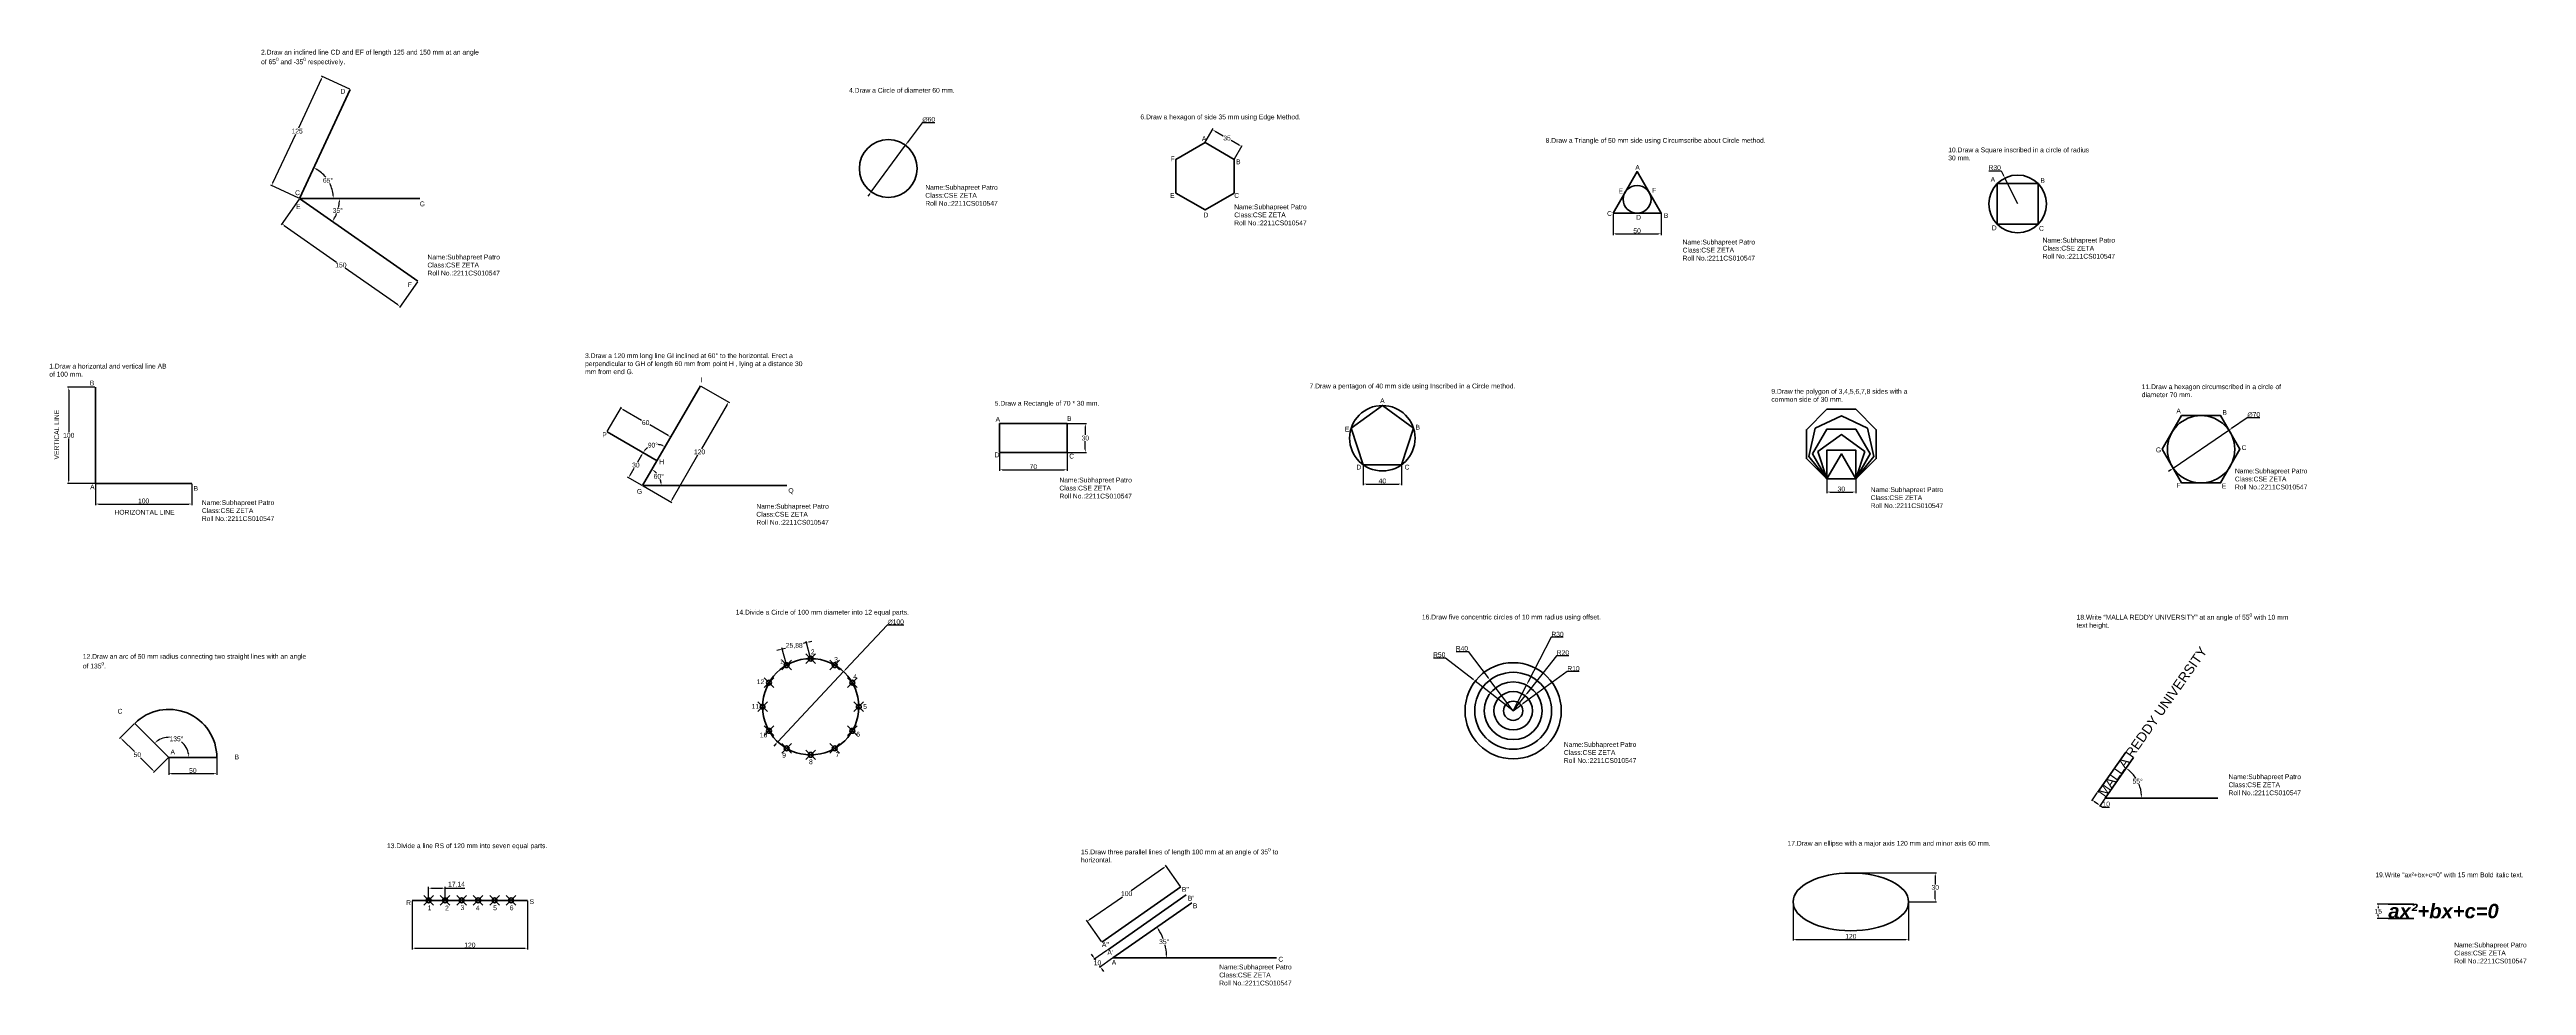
# Model space of a CAD drawing. Header units: millimetres. Extents: x 2042 to 4616, y 982 to 1956.
import ezdxf

# ---------------------------------------------------------------- set-up
doc = ezdxf.new("R2010")
doc.units = ezdxf.units.MM
doc.header["$PDMODE"] = 35
doc.header["$PDSIZE"] = 5
doc.styles.get("Standard").update_dxf_attribs({"font": 'arial.ttf'})
doc.dimstyles.new('ISO-25', dxfattribs={"dimtxt": 5, "dimasz": 3, "dimexe": 1.25, "dimexo": 0.625, "dimtad": 1, "dimtih": 1, "dimtoh": 1, "dimtxsty": 'Standard', "dimcen": 2.5, "dimadec": 0, "dimazin": 0, "dimtfac": 1, "dimtmove": 0, "dimatfit": 3, "dimfxl": 1, "dimarcsym": 0})

# ---------------------------------------------------------------- blocks, each defined once
blk = doc.blocks.new('*D0')
at = {"color": 0, "lineweight": -2, "transparency": 16777216}
for p, q in [((2089.1, 1604.5), (2060.7, 1604.5)), ((2062, 1601.5), (2062, 1557.7)), ((2062, 1507.5), (2062, 1551.3)), ((2089.1, 1504.5), (2060.7, 1504.5))]:
    blk.add_line(p, q, dxfattribs=at)
at = {"color": 0, "transparency": 16777216}
for points in [[(2061.5, 1601.5), (2062.5, 1601.5), (2062, 1604.5)], [(2061.5, 1507.5), (2062.5, 1507.5), (2062, 1504.5)]]:
    blk.add_solid(points, dxfattribs=at)
at = {"layer": 'Defpoints', "color": 0, "transparency": 16777216}
for p in [(2089.8, 1604.5), (2062, 1504.5), (2089.8, 1504.5)]:
    blk.add_point(p, dxfattribs=at)
at = {"color": 0, "lineweight": 40, "transparency": 16777216, "insert": (2062, 1554.5), "char_height": 5, "attachment_point": 5}
blk.add_mtext('100', dxfattribs=at)
blk = doc.blocks.new('*D1')
at = {"color": 0, "lineweight": -2, "transparency": 16777216}
for p, q in [((2089.8, 1503.9), (2089.8, 1481.8)), ((2189.8, 1503.9), (2189.8, 1481.8)), ((2092.8, 1483), (2186.8, 1483))]:
    blk.add_line(p, q, dxfattribs=at)
at = {"color": 0, "transparency": 16777216}
for points in [[(2092.8, 1483.5), (2092.8, 1482.5), (2089.8, 1483)], [(2186.8, 1483.5), (2186.8, 1482.5), (2189.8, 1483)]]:
    blk.add_solid(points, dxfattribs=at)
at = {"layer": 'Defpoints', "color": 0, "transparency": 16777216}
for p in [(2089.8, 1504.5), (2189.8, 1504.5), (2189.8, 1483)]:
    blk.add_point(p, dxfattribs=at)
at = {"color": 0, "lineweight": 40, "transparency": 16777216, "insert": (2139.8, 1486.2), "char_height": 5, "attachment_point": 5}
blk.add_mtext('100', dxfattribs=at)
blk = doc.blocks.new('*D2')
at = {"color": 0, "lineweight": -2, "transparency": 16777216}
for p, q in [((2324.4, 1924.7), (2300.8, 1874)), ((2354, 1914.3), (2324.6, 1928)), ((2274.2, 1816.9), (2297.8, 1867.6)), ((2301.1, 1801), (2271.8, 1814.7))]:
    blk.add_line(p, q, dxfattribs=at)
at = {"color": 0, "transparency": 16777216}
for points in [[(2324, 1925), (2324.9, 1924.5), (2325.7, 1927.5)], [(2273.7, 1817.1), (2274.6, 1816.7), (2272.9, 1814.2)]]:
    blk.add_solid(points, dxfattribs=at)
at = {"layer": 'Defpoints', "color": 0, "transparency": 16777216}
for p in [(2325.7, 1927.5), (2354.5, 1914), (2301.7, 1800.7)]:
    blk.add_point(p, dxfattribs=at)
at = {"color": 0, "lineweight": 40, "transparency": 16777216, "insert": (2299.3, 1870.8), "char_height": 5, "attachment_point": 5}
blk.add_mtext('125', dxfattribs=at)
blk = doc.blocks.new('*D3')
at = {"color": 0, "lineweight": -2, "transparency": 16777216}
for p, q in [((2301.3, 1800.2), (2282.6, 1773.5)), ((2285.8, 1772.8), (2340.3, 1734.7)), ((2403.8, 1690.2), (2349.3, 1728.4)), ((2424.2, 1714.2), (2405.5, 1687.5))]:
    blk.add_line(p, q, dxfattribs=at)
at = {"color": 0, "transparency": 16777216}
for points in [[(2286.1, 1773.2), (2285.5, 1772.4), (2283.4, 1774.6)], [(2404.1, 1690.6), (2403.5, 1689.8), (2406.2, 1688.5)]]:
    blk.add_solid(points, dxfattribs=at)
at = {"layer": 'Defpoints', "color": 0, "transparency": 16777216}
for p in [(2301.7, 1800.7), (2424.6, 1714.7), (2406.2, 1688.5)]:
    blk.add_point(p, dxfattribs=at)
at = {"color": 0, "lineweight": 40, "transparency": 16777216, "insert": (2344.8, 1731.5), "char_height": 5, "attachment_point": 5}
blk.add_mtext('150', dxfattribs=at)
blk = doc.blocks.new('*D4')
at = {"color": 0, "lineweight": -2, "transparency": 16777216}
for start, end in [(38.8802, 60.1092), (4.8908, 26.5453)]:
    blk.add_arc((2301.7, 1800.7), 35.2, start, end, dxfattribs=at)
at = {"color": 0, "transparency": 16777216}
for points in [[(2319, 1830.8), (2319.5, 1831.7), (2316.6, 1832.6)], [(2337.2, 1803.8), (2336.2, 1803.7), (2336.9, 1800.7)]]:
    blk.add_solid(points, dxfattribs=at)
at = {"layer": 'Defpoints', "color": 0, "transparency": 16777216}
for p in [(2354.5, 1914), (2334.4, 1813.7), (2301.7, 1800.7), (2301.7, 1800.7), (2426.7, 1800.7)]:
    blk.add_point(p, dxfattribs=at)
at = {"color": 0, "lineweight": 40, "transparency": 16777216, "insert": (2331.4, 1819.6), "char_height": 5, "attachment_point": 5}
blk.add_mtext('65°', dxfattribs=at)
blk = doc.blocks.new('*D5')
at = {"color": 0, "lineweight": -2, "transparency": 16777216}
for start, end in [(329.124, 337.8536), (347.0302, 355.876)]:
    blk.add_arc((2301.7, 1800.7), 41.7, start, end, dxfattribs=at)
at = {"color": 0, "transparency": 16777216}
for points in [[(2337.9, 1779.1), (2337.1, 1779.6), (2335.9, 1776.8)], [(2342.8, 1797.8), (2343.8, 1797.7), (2343.4, 1800.7)]]:
    blk.add_solid(points, dxfattribs=at)
at = {"layer": 'Defpoints', "color": 0, "transparency": 16777216}
for p in [(2301.7, 1800.7), (2301.7, 1800.7), (2340, 1784.2), (2426.7, 1800.7), (2424.6, 1714.7)]:
    blk.add_point(p, dxfattribs=at)
at = {"color": 0, "lineweight": 40, "transparency": 16777216, "insert": (2341.5, 1788.2), "char_height": 5, "attachment_point": 5}
blk.add_mtext('35°', dxfattribs=at)
blk = doc.blocks.new('*D6')
at = {"color": 0, "lineweight": -2, "transparency": 16777216}
for p, q in [((2645.3, 1513.1), (2649.4, 1520.3)), ((2657.3, 1533.9), (2653.1, 1526.7)), ((2672.8, 1528.4), (2657.7, 1537.1)), ((2657.8, 1502.4), (2642.7, 1511.1))]:
    blk.add_line(p, q, dxfattribs=at)
at = {"color": 0, "transparency": 16777216}
for points in [[(2656.8, 1534.1), (2657.7, 1533.6), (2658.8, 1536.5)], [(2644.8, 1513.4), (2645.7, 1512.9), (2643.8, 1510.5)]]:
    blk.add_solid(points, dxfattribs=at)
at = {"layer": 'Defpoints', "color": 0, "transparency": 16777216}
for p in [(2658.8, 1536.5), (2673.3, 1528.1), (2658.3, 1502.1)]:
    blk.add_point(p, dxfattribs=at)
at = {"color": 0, "lineweight": 40, "transparency": 16777216, "insert": (2651.3, 1523.5), "char_height": 5, "attachment_point": 5}
blk.add_mtext('30', dxfattribs=at)
blk = doc.blocks.new('*D7')
at = {"color": 0, "lineweight": -2, "transparency": 16777216}
for start, end in [(41.6139, 51.1147), (8.8853, 19.6268)]:
    blk.add_arc((2658.3, 1502.1), 19.4, start, end, dxfattribs=at)
at = {"color": 0, "transparency": 16777216}
for points in [[(2670.2, 1516.8), (2670.7, 1517.6), (2668, 1518.9)], [(2677.9, 1505.1), (2676.9, 1505.1), (2677.7, 1502.1)]]:
    blk.add_solid(points, dxfattribs=at)
at = {"layer": 'Defpoints', "color": 0, "transparency": 16777216}
for p in [(2718.3, 1606), (2658.3, 1502.1), (2658.3, 1502.1), (2676.5, 1508.7), (2808.3, 1502.1)]:
    blk.add_point(p, dxfattribs=at)
at = {"color": 0, "lineweight": 40, "transparency": 16777216, "insert": (2675.1, 1511.8), "char_height": 5, "attachment_point": 5}
blk.add_mtext('60°', dxfattribs=at)
blk = doc.blocks.new('*D8')
at = {"color": 0, "lineweight": -2, "transparency": 16777216}
for start, end in [(70.3203, 85.8292), (126.1831, 139.6797)]:
    blk.add_arc((2673.3, 1528.1), 16.7, start, end, dxfattribs=at)
at = {"color": 0, "transparency": 16777216}
for points in [[(2661, 1538.6), (2660.2, 1539.2), (2658.9, 1536.4)], [(2679.1, 1544.3), (2678.7, 1543.3), (2681.6, 1542.5)]]:
    blk.add_solid(points, dxfattribs=at)
at = {"layer": 'Defpoints', "color": 0, "transparency": 16777216}
for p in [(2718.3, 1606), (2621.3, 1558.1), (2673.3, 1544.8), (2673.3, 1528.1), (2658.3, 1502.1)]:
    blk.add_point(p, dxfattribs=at)
at = {"color": 0, "lineweight": 40, "transparency": 16777216, "insert": (2669, 1544.2), "char_height": 5, "attachment_point": 5}
blk.add_mtext('90°', dxfattribs=at)
blk = doc.blocks.new('*D10')
at = {"color": 0, "lineweight": -2, "transparency": 16777216}
for p, q in [((2621.6, 1558.6), (2636.2, 1583.8)), ((2638.1, 1581.2), (2657.3, 1570.1)), ((2684.9, 1554.2), (2665.7, 1565.2)), ((2673.6, 1528.6), (2688.1, 1553.8))]:
    blk.add_line(p, q, dxfattribs=at)
at = {"color": 0, "transparency": 16777216}
for points in [[(2638.4, 1581.6), (2637.9, 1580.7), (2635.5, 1582.7)], [(2685.1, 1554.6), (2684.6, 1553.7), (2687.5, 1552.7)]]:
    blk.add_solid(points, dxfattribs=at)
at = {"layer": 'Defpoints', "color": 0, "transparency": 16777216}
for p in [(2621.3, 1558.1), (2687.5, 1552.7), (2673.3, 1528.1)]:
    blk.add_point(p, dxfattribs=at)
at = {"color": 0, "lineweight": 40, "transparency": 16777216, "insert": (2661.5, 1567.7), "char_height": 5, "attachment_point": 5}
blk.add_mtext('60', dxfattribs=at)
blk = doc.blocks.new('*D11')
at = {"color": 0, "lineweight": -2, "transparency": 16777216}
for p, q in [((3099.9, 1566.6), (3119.5, 1566.6)), ((3118.3, 1563.6), (3118.3, 1554.8)), ((3118.3, 1539.6), (3118.3, 1548.4)), ((3099.9, 1536.6), (3119.5, 1536.6))]:
    blk.add_line(p, q, dxfattribs=at)
at = {"color": 0, "transparency": 16777216}
for points in [[(3117.8, 1563.6), (3118.8, 1563.6), (3118.3, 1566.6)], [(3117.8, 1539.6), (3118.8, 1539.6), (3118.3, 1536.6)]]:
    blk.add_solid(points, dxfattribs=at)
at = {"layer": 'Defpoints', "color": 0, "transparency": 16777216}
for p in [(3099.3, 1566.6), (3099.3, 1536.6), (3118.3, 1536.6)]:
    blk.add_point(p, dxfattribs=at)
at = {"color": 0, "lineweight": 40, "transparency": 16777216, "insert": (3118.3, 1551.6), "char_height": 5, "attachment_point": 5}
blk.add_mtext('30', dxfattribs=at)
blk = doc.blocks.new('*D12')
at = {"color": 0, "lineweight": -2, "transparency": 16777216}
for p, q in [((2948.7, 1879.6), (2933.1, 1858.5)), ((2961.9, 1879.6), (2948.7, 1879.6)), ((2895.8, 1807.8), (2931.4, 1856.1)), ((2894, 1805.4), (2892.2, 1803))]:
    blk.add_line(p, q, dxfattribs=at)
at = {"color": 0, "transparency": 16777216}
for points in [[(2932.7, 1858.8), (2933.5, 1858.2), (2931.4, 1856.1)], [(2893.6, 1805.7), (2894.4, 1805.1), (2895.8, 1807.8)]]:
    blk.add_solid(points, dxfattribs=at)
at = {"layer": 'Defpoints', "color": 0, "transparency": 16777216}
for p in [(2931.4, 1856.1), (2895.8, 1807.8)]:
    blk.add_point(p, dxfattribs=at)
at = {"color": 0, "lineweight": 40, "transparency": 16777216, "insert": (2955.6, 1882.9), "char_height": 5, "attachment_point": 5}
blk.add_mtext('∅60', dxfattribs=at)
blk = doc.blocks.new('*D13')
at = {"color": 0, "lineweight": -2, "transparency": 16777216}
for p, q in [((3029.3, 1536), (3029.3, 1517.4)), ((3032.3, 1518.6), (3096.3, 1518.6)), ((3099.3, 1536), (3099.3, 1517.4))]:
    blk.add_line(p, q, dxfattribs=at)
at = {"color": 0, "transparency": 16777216}
for points in [[(3032.3, 1519.1), (3032.3, 1518.1), (3029.3, 1518.6)], [(3096.3, 1519.1), (3096.3, 1518.1), (3099.3, 1518.6)]]:
    blk.add_solid(points, dxfattribs=at)
at = {"layer": 'Defpoints', "color": 0, "transparency": 16777216}
for p in [(3029.3, 1536.6), (3099.3, 1536.6), (3099.3, 1518.6)]:
    blk.add_point(p, dxfattribs=at)
at = {"color": 0, "lineweight": 40, "transparency": 16777216, "insert": (3064.3, 1521.8), "char_height": 5, "attachment_point": 5}
blk.add_mtext('70', dxfattribs=at)
blk = doc.blocks.new('*D14')
at = {"color": 0, "lineweight": -2, "transparency": 16777216}
for p, q in [((3243, 1859.4), (3251.1, 1873.4)), ((3253.1, 1870.8), (3261.4, 1866)), ((3278.2, 1856.3), (3269.9, 1861.1)), ((3273.4, 1841.9), (3281.4, 1855.9))]:
    blk.add_line(p, q, dxfattribs=at)
at = {"color": 0, "transparency": 16777216}
for points in [[(3253.3, 1871.2), (3252.8, 1870.4), (3250.5, 1872.3)], [(3278.4, 1856.7), (3277.9, 1855.9), (3280.8, 1854.8)]]:
    blk.add_solid(points, dxfattribs=at)
at = {"layer": 'Defpoints', "color": 0, "transparency": 16777216}
for p in [(3242.7, 1858.9), (3280.8, 1854.8), (3273, 1841.4)]:
    blk.add_point(p, dxfattribs=at)
at = {"color": 0, "lineweight": 40, "transparency": 16777216, "insert": (3265.6, 1863.6), "char_height": 5, "attachment_point": 5}
blk.add_mtext('35', dxfattribs=at)
blk = doc.blocks.new('*D15')
at = {"color": 0, "lineweight": -2, "transparency": 16777216}
for p, q in [((3407, 1523.3), (3407, 1502.6)), ((3447, 1523.3), (3447, 1502.6)), ((3410, 1503.8), (3444, 1503.8))]:
    blk.add_line(p, q, dxfattribs=at)
at = {"color": 0, "transparency": 16777216}
for points in [[(3410, 1504.3), (3410, 1503.3), (3407, 1503.8)], [(3444, 1504.3), (3444, 1503.3), (3447, 1503.8)]]:
    blk.add_solid(points, dxfattribs=at)
at = {"layer": 'Defpoints', "color": 0, "transparency": 16777216}
for p in [(3407, 1523.9), (3447, 1523.9), (3447, 1503.8)]:
    blk.add_point(p, dxfattribs=at)
at = {"color": 0, "lineweight": 40, "transparency": 16777216, "insert": (3427, 1507), "char_height": 5, "attachment_point": 5}
blk.add_mtext('40', dxfattribs=at)
blk = doc.blocks.new('*D16')
at = {"color": 0, "lineweight": -2, "transparency": 16777216}
for p, q in [((3666.7, 1784.9), (3666.7, 1762.7)), ((3716.7, 1784.9), (3716.7, 1762.7)), ((3669.7, 1764), (3713.7, 1764))]:
    blk.add_line(p, q, dxfattribs=at)
at = {"color": 0, "transparency": 16777216}
for points in [[(3669.7, 1764.5), (3669.7, 1763.5), (3666.7, 1764)], [(3713.7, 1764.5), (3713.7, 1763.5), (3716.7, 1764)]]:
    blk.add_solid(points, dxfattribs=at)
at = {"layer": 'Defpoints', "color": 0, "transparency": 16777216}
for p in [(3666.7, 1785.5), (3716.7, 1785.5), (3716.7, 1764)]:
    blk.add_point(p, dxfattribs=at)
at = {"color": 0, "lineweight": 40, "transparency": 16777216, "insert": (3691.7, 1767.1), "char_height": 5, "attachment_point": 5}
blk.add_mtext('50', dxfattribs=at)
blk = doc.blocks.new('*D17')
at = {"color": 0, "lineweight": -2, "transparency": 16777216}
for p, q in [((3888.9, 1508.4), (3888.9, 1494.2)), ((3891.9, 1495.5), (3915.9, 1495.5)), ((3918.9, 1508.4), (3918.9, 1494.2))]:
    blk.add_line(p, q, dxfattribs=at)
at = {"color": 0, "transparency": 16777216}
for points in [[(3891.9, 1496), (3891.9, 1495), (3888.9, 1495.5)], [(3915.9, 1496), (3915.9, 1495), (3918.9, 1495.5)]]:
    blk.add_solid(points, dxfattribs=at)
at = {"layer": 'Defpoints', "color": 0, "transparency": 16777216}
for p in [(3888.9, 1509.1), (3918.9, 1509.1), (3918.9, 1495.5)]:
    blk.add_point(p, dxfattribs=at)
at = {"color": 0, "lineweight": 40, "transparency": 16777216, "insert": (3903.9, 1498.6), "char_height": 5, "attachment_point": 5}
blk.add_mtext('30', dxfattribs=at)
blk = doc.blocks.new('*D18')
at = {"color": 0, "lineweight": -2, "transparency": 16777216}
for p, q in [((4057.3, 1829.6), (4069.9, 1829.6)), ((4069.9, 1829.6), (4072.4, 1824.6)), ((4087.2, 1795.1), (4073.8, 1821.9))]:
    blk.add_line(p, q, dxfattribs=at)
at = {"color": 0, "transparency": 16777216}
blk.add_solid([(4072.9, 1824.8), (4072, 1824.4), (4073.8, 1821.9)], dxfattribs=at)
at = {"layer": 'Defpoints', "color": 0, "transparency": 16777216}
for p in [(4073.8, 1821.9), (4087.2, 1795.1)]:
    blk.add_point(p, dxfattribs=at)
at = {"color": 0, "lineweight": 40, "transparency": 16777216, "insert": (4063.3, 1832.8), "char_height": 5, "attachment_point": 5}
blk.add_mtext('R30', dxfattribs=at)
blk = doc.blocks.new('*D20')
at = {"color": 0, "lineweight": -2, "transparency": 16777216}
for p, q in [((2130.1, 1254.4), (2114.8, 1239.1)), ((2117.8, 1237.9), (2130.2, 1225.5)), ((2148.9, 1206.7), (2136.5, 1219.1)), ((2165.4, 1219.1), (2150.1, 1203.7))]:
    blk.add_line(p, q, dxfattribs=at)
at = {"color": 0, "transparency": 16777216}
for points in [[(2118.1, 1238.2), (2117.4, 1237.5), (2115.7, 1240)], [(2149.2, 1207.1), (2148.5, 1206.4), (2151, 1204.6)]]:
    blk.add_solid(points, dxfattribs=at)
at = {"layer": 'Defpoints', "color": 0, "transparency": 16777216}
for p in [(2130.5, 1254.9), (2165.9, 1219.5), (2151, 1204.6)]:
    blk.add_point(p, dxfattribs=at)
at = {"color": 0, "lineweight": 40, "transparency": 16777216, "insert": (2133.3, 1222.3), "char_height": 5, "attachment_point": 5}
blk.add_mtext('50', dxfattribs=at)
blk = doc.blocks.new('*D21')
at = {"color": 0, "lineweight": -2, "transparency": 16777216}
for start, end in [(87.9385, 126.7575), (8.2425, 50.4926)]:
    blk.add_arc((2165.9, 1219.5), 20.9, start, end, dxfattribs=at)
at = {"color": 0, "transparency": 16777216}
for points in [[(2153.7, 1235.8), (2153.1, 1236.6), (2151.1, 1234.3)], [(2187, 1222.5), (2186, 1222.5), (2186.8, 1219.5)]]:
    blk.add_solid(points, dxfattribs=at)
at = {"layer": 'Defpoints', "color": 0, "transparency": 16777216}
for p in [(2130.5, 1254.9), (2165.9, 1219.5), (2165.9, 1219.5), (2180.6, 1234.3), (2215.9, 1219.5)]:
    blk.add_point(p, dxfattribs=at)
at = {"color": 0, "lineweight": 40, "transparency": 16777216, "insert": (2173.9, 1238.8), "char_height": 5, "attachment_point": 5}
blk.add_mtext('135°', dxfattribs=at)
blk = doc.blocks.new('*D22')
at = {"color": 0, "lineweight": -2, "transparency": 16777216}
for p, q in [((2165.9, 1218.9), (2165.9, 1201.3)), ((2215.9, 1218.9), (2215.9, 1201.3)), ((2168.9, 1202.6), (2212.9, 1202.6))]:
    blk.add_line(p, q, dxfattribs=at)
at = {"color": 0, "transparency": 16777216}
for points in [[(2168.9, 1203.1), (2168.9, 1202.1), (2165.9, 1202.6)], [(2212.9, 1203.1), (2212.9, 1202.1), (2215.9, 1202.6)]]:
    blk.add_solid(points, dxfattribs=at)
at = {"layer": 'Defpoints', "color": 0, "transparency": 16777216}
for p in [(2165.9, 1219.5), (2215.9, 1219.5), (2215.9, 1202.6)]:
    blk.add_point(p, dxfattribs=at)
at = {"color": 0, "lineweight": 40, "transparency": 16777216, "insert": (2190.9, 1205.8), "char_height": 5, "attachment_point": 5}
blk.add_mtext('50', dxfattribs=at)
blk = doc.blocks.new('*D25')
at = {"color": 0, "lineweight": -2, "transparency": 16777216}
for p, q in [((2435.9, 1071.5), (2435.9, 1084.8)), ((2438.9, 1083.5), (2450.1, 1083.5)), ((2453.1, 1071.5), (2453.1, 1084.8)), ((2453.1, 1083.5), (2473.7, 1083.5))]:
    blk.add_line(p, q, dxfattribs=at)
at = {"color": 0, "transparency": 16777216}
for points in [[(2438.9, 1084), (2438.9, 1083), (2435.9, 1083.5)], [(2450.1, 1084), (2450.1, 1083), (2453.1, 1083.5)]]:
    blk.add_solid(points, dxfattribs=at)
at = {"layer": 'Defpoints', "color": 0, "transparency": 16777216}
for p in [(2453.1, 1083.5), (2435.9, 1070.9), (2453.1, 1070.9)]:
    blk.add_point(p, dxfattribs=at)
at = {"color": 0, "lineweight": 40, "transparency": 16777216, "insert": (2464.9, 1087.2), "char_height": 5, "attachment_point": 5}
blk.add_mtext('17,14', dxfattribs=at)
blk = doc.blocks.new('*D30')
at = {"color": 0, "lineweight": -2, "transparency": 16777216}
for p, q in [((2418.8, 1070.2), (2418.8, 1019.8)), ((2538.8, 1070.2), (2538.8, 1019.8)), ((2421.8, 1021.1), (2535.8, 1021.1))]:
    blk.add_line(p, q, dxfattribs=at)
at = {"color": 0, "transparency": 16777216}
for points in [[(2421.8, 1021.6), (2421.8, 1020.6), (2418.8, 1021.1)], [(2535.8, 1021.6), (2535.8, 1020.6), (2538.8, 1021.1)]]:
    blk.add_solid(points, dxfattribs=at)
at = {"layer": 'Defpoints', "color": 0, "transparency": 16777216}
for p in [(2418.8, 1070.9), (2538.8, 1070.9), (2538.8, 1021.1)]:
    blk.add_point(p, dxfattribs=at)
at = {"color": 0, "lineweight": 40, "transparency": 16777216, "insert": (2478.8, 1024.3), "char_height": 5, "attachment_point": 5}
blk.add_mtext('120', dxfattribs=at)
blk = doc.blocks.new('*D31')
at = {"color": 0, "lineweight": -2, "transparency": 16777216}
for p, q in [((2912.5, 1357), (2869.2, 1310.8)), ((2929.6, 1357), (2912.5, 1357)), ((2798.7, 1235.7), (2867.1, 1308.7)), ((2796.7, 1233.5), (2794.6, 1231.3))]:
    blk.add_line(p, q, dxfattribs=at)
at = {"color": 0, "transparency": 16777216}
for points in [[(2868.8, 1311.2), (2869.5, 1310.5), (2867.1, 1308.7)], [(2796.3, 1233.8), (2797, 1233.2), (2798.7, 1235.7)]]:
    blk.add_solid(points, dxfattribs=at)
at = {"layer": 'Defpoints', "color": 0, "transparency": 16777216}
for p in [(2867.1, 1308.7), (2798.7, 1235.7)]:
    blk.add_point(p, dxfattribs=at)
at = {"color": 0, "lineweight": 40, "transparency": 16777216, "insert": (2921.3, 1360.3), "char_height": 5, "attachment_point": 5}
blk.add_mtext('∅100', dxfattribs=at)
blk = doc.blocks.new('*D39')
at = {"color": 0, "lineweight": -2, "transparency": 16777216}
for p, q in [((2828.4, 1339), (2825, 1338.1)), ((2832.8, 1322.8), (2828.1, 1340.2)), ((2831.3, 1339.8), (2834.2, 1340.5)), ((2800.5, 1331.5), (2797.6, 1330.7)), ((2807.8, 1316.1), (2803.1, 1333.5)), ((2803.4, 1332.3), (2806.8, 1333.2))]:
    blk.add_line(p, q, dxfattribs=at)
at = {"color": 0, "transparency": 16777216}
for points in [[(2831.2, 1340.2), (2831.5, 1339.3), (2828.4, 1339)], [(2800.4, 1332), (2800.7, 1331), (2803.4, 1332.3)]]:
    blk.add_solid(points, dxfattribs=at)
at = {"layer": 'Defpoints', "color": 0, "transparency": 16777216}
for p in [(2828.4, 1339), (2807.9, 1315.5), (2832.9, 1322.2)]:
    blk.add_point(p, dxfattribs=at)
at = {"color": 0, "lineweight": 40, "transparency": 16777216, "insert": (2815.9, 1335.6), "char_height": 5, "attachment_point": 5}
blk.add_mtext('25,88', dxfattribs=at)
blk = doc.blocks.new('*D44')
at = {"color": 0, "lineweight": -2, "transparency": 16777216}
for start, end in [(20.953, 31.9238), (3.0762, 14.1115)]:
    blk.add_arc((3147, 1011), 55.9, start, end, dxfattribs=at)
at = {"color": 0, "transparency": 16777216}
for points in [[(3194, 1040.3), (3194.9, 1040.8), (3192.8, 1043.1)], [(3203.3, 1014), (3202.3, 1014), (3202.9, 1011)]]:
    blk.add_solid(points, dxfattribs=at)
at = {"layer": 'Defpoints', "color": 0, "transparency": 16777216}
for p in [(3228.9, 1068.4), (3147, 1011), (3147, 1011), (3201.7, 1022.3), (3317, 1011)]:
    blk.add_point(p, dxfattribs=at)
at = {"color": 0, "lineweight": 40, "transparency": 16777216, "insert": (3200.3, 1027.8), "char_height": 5, "attachment_point": 5}
blk.add_mtext('35°', dxfattribs=at)
blk = doc.blocks.new('*D47')
at = {"color": 0, "lineweight": -2, "transparency": 16777216}
for p, q in [((3619, 1308.7), (3573.4, 1275.7)), ((3631.5, 1308.7), (3619, 1308.7)), ((3562.9, 1268), (3571, 1273.9))]:
    blk.add_line(p, q, dxfattribs=at)
at = {"color": 0, "transparency": 16777216}
blk.add_solid([(3573.1, 1276.1), (3573.7, 1275.2), (3571, 1273.9)], dxfattribs=at)
at = {"layer": 'Defpoints', "color": 0, "transparency": 16777216}
for p in [(3562.9, 1268), (3571, 1273.9)]:
    blk.add_point(p, dxfattribs=at)
at = {"color": 0, "lineweight": 40, "transparency": 16777216, "insert": (3625.6, 1311.9), "char_height": 5, "attachment_point": 5}
blk.add_mtext('R10', dxfattribs=at)
blk = doc.blocks.new('*D48')
at = {"color": 0, "lineweight": -2, "transparency": 16777216}
for p, q in [((3608, 1325.2), (3577.2, 1286.1)), ((3620.6, 1325.2), (3608, 1325.2)), ((3562.9, 1268), (3575.3, 1283.7))]:
    blk.add_line(p, q, dxfattribs=at)
at = {"color": 0, "transparency": 16777216}
blk.add_solid([(3576.8, 1286.4), (3577.6, 1285.8), (3575.3, 1283.7)], dxfattribs=at)
at = {"layer": 'Defpoints', "color": 0, "transparency": 16777216}
for p in [(3562.9, 1268), (3575.3, 1283.7)]:
    blk.add_point(p, dxfattribs=at)
at = {"color": 0, "lineweight": 40, "transparency": 16777216, "insert": (3614.6, 1328.4), "char_height": 5, "attachment_point": 5}
blk.add_mtext('R20', dxfattribs=at)
blk = doc.blocks.new('*D49')
at = {"color": 0, "lineweight": -2, "transparency": 16777216}
for p, q in [((3602.4, 1344.4), (3578.1, 1297.3)), ((3615, 1344.4), (3602.4, 1344.4)), ((3562.9, 1268), (3576.7, 1294.7))]:
    blk.add_line(p, q, dxfattribs=at)
at = {"color": 0, "transparency": 16777216}
blk.add_solid([(3577.6, 1297.5), (3578.5, 1297.1), (3576.7, 1294.7)], dxfattribs=at)
at = {"layer": 'Defpoints', "color": 0, "transparency": 16777216}
for p in [(3576.7, 1294.7), (3562.9, 1268)]:
    blk.add_point(p, dxfattribs=at)
at = {"color": 0, "lineweight": 40, "transparency": 16777216, "insert": (3609, 1347.6), "char_height": 5, "attachment_point": 5}
blk.add_mtext('R30', dxfattribs=at)
blk = doc.blocks.new('*D50')
at = {"color": 0, "lineweight": -2, "transparency": 16777216}
for p, q in [((3503.7, 1329.6), (3516.2, 1329.6)), ((3516.2, 1329.6), (3536.9, 1302.3)), ((3562.9, 1268), (3538.7, 1299.9))]:
    blk.add_line(p, q, dxfattribs=at)
at = {"color": 0, "transparency": 16777216}
blk.add_solid([(3537.3, 1302.6), (3536.5, 1302), (3538.7, 1299.9)], dxfattribs=at)
at = {"layer": 'Defpoints', "color": 0, "transparency": 16777216}
for p in [(3538.7, 1299.9), (3562.9, 1268)]:
    blk.add_point(p, dxfattribs=at)
at = {"color": 0, "lineweight": 40, "transparency": 16777216, "insert": (3509.6, 1332.8), "char_height": 5, "attachment_point": 5}
blk.add_mtext('R40', dxfattribs=at)
blk = doc.blocks.new('*D51')
at = {"color": 0, "lineweight": -2, "transparency": 16777216}
for p, q in [((3480.1, 1323), (3492.7, 1323)), ((3492.7, 1323), (3521.2, 1300.7)), ((3562.9, 1268), (3523.6, 1298.8))]:
    blk.add_line(p, q, dxfattribs=at)
at = {"color": 0, "transparency": 16777216}
blk.add_solid([(3521.5, 1301.1), (3520.9, 1300.3), (3523.6, 1298.8)], dxfattribs=at)
at = {"layer": 'Defpoints', "color": 0, "transparency": 16777216}
for p in [(3523.6, 1298.8), (3562.9, 1268)]:
    blk.add_point(p, dxfattribs=at)
at = {"color": 0, "lineweight": 40, "transparency": 16777216, "insert": (3486.1, 1326.2), "char_height": 5, "attachment_point": 5}
blk.add_mtext('R50', dxfattribs=at)
blk = doc.blocks.new('*D52')
at = {"color": 0, "lineweight": -2, "transparency": 16777216}
for p, q in [((3853.8, 1068.7), (3853.8, 1029)), ((3973.8, 1068.7), (3973.8, 1029)), ((3856.8, 1030.3), (3970.8, 1030.3))]:
    blk.add_line(p, q, dxfattribs=at)
at = {"color": 0, "transparency": 16777216}
for points in [[(3856.8, 1030.8), (3856.8, 1029.8), (3853.8, 1030.3)], [(3970.8, 1030.8), (3970.8, 1029.8), (3973.8, 1030.3)]]:
    blk.add_solid(points, dxfattribs=at)
at = {"layer": 'Defpoints', "color": 0, "transparency": 16777216}
for p in [(3853.8, 1069.3), (3973.8, 1069.3), (3973.8, 1030.3)]:
    blk.add_point(p, dxfattribs=at)
at = {"color": 0, "lineweight": 40, "transparency": 16777216, "insert": (3913.8, 1033.4), "char_height": 5, "attachment_point": 5}
blk.add_mtext('120', dxfattribs=at)
blk = doc.blocks.new('*D53')
at = {"color": 0, "lineweight": -2, "transparency": 16777216}
for p, q in [((3914.5, 1099.3), (4002.8, 1099.3)), ((4001.5, 1096.3), (4001.5, 1087.5)), ((4001.5, 1072.3), (4001.5, 1081.1)), ((3974.5, 1069.3), (4002.8, 1069.3))]:
    blk.add_line(p, q, dxfattribs=at)
at = {"color": 0, "transparency": 16777216}
for points in [[(4001, 1096.3), (4002, 1096.3), (4001.5, 1099.3)], [(4001, 1072.3), (4002, 1072.3), (4001.5, 1069.3)]]:
    blk.add_solid(points, dxfattribs=at)
at = {"layer": 'Defpoints', "color": 0, "transparency": 16777216}
for p in [(3913.8, 1099.3), (3973.8, 1069.3), (4001.5, 1069.3)]:
    blk.add_point(p, dxfattribs=at)
at = {"color": 0, "lineweight": 40, "transparency": 16777216, "insert": (4001.5, 1084.3), "char_height": 5, "attachment_point": 5}
blk.add_mtext('30', dxfattribs=at)
blk = doc.blocks.new('*D73')
at = {"color": 0, "lineweight": -2, "transparency": 16777216}
for start, end in [(33.0427, 50.4669), (4.5331, 22.2243)]:
    blk.add_arc((4178.2, 1177.2), 37.9, start, end, dxfattribs=at)
at = {"color": 0, "transparency": 16777216}
for points in [[(4202, 1206.1), (4202.6, 1206.9), (4200, 1208.3)], [(4216.5, 1180.2), (4215.5, 1180.2), (4216.1, 1177.2)]]:
    blk.add_solid(points, dxfattribs=at)
at = {"layer": 'Defpoints', "color": 0, "transparency": 16777216}
for p in [(4207.7, 1219.3), (4214.2, 1189.2), (4178.2, 1177.2), (4178.2, 1177.2), (4295.2, 1177.2)]:
    blk.add_point(p, dxfattribs=at)
at = {"color": 0, "lineweight": 40, "transparency": 16777216, "insert": (4211.8, 1194.7), "char_height": 5, "attachment_point": 5}
blk.add_mtext('55°', dxfattribs=at)
blk = doc.blocks.new('*D74')
at = {"color": 0, "lineweight": -2, "transparency": 16777216}
for p, q in [((4169.6, 1182.5), (4163.9, 1174.2)), ((4167.1, 1173.5), (4170.3, 1171.2)), ((4177.8, 1176.7), (4172.1, 1168.5)), ((4172.8, 1169.5), (4175.3, 1167.8)), ((4175.3, 1167.8), (4182.6, 1167.8))]:
    blk.add_line(p, q, dxfattribs=at)
at = {"color": 0, "transparency": 16777216}
for points in [[(4167.4, 1174), (4166.8, 1173.1), (4164.6, 1175.3)], [(4170.6, 1171.7), (4170.1, 1170.8), (4172.8, 1169.5)]]:
    blk.add_solid(points, dxfattribs=at)
at = {"layer": 'Defpoints', "color": 0, "transparency": 16777216}
for p in [(4170, 1183), (4172.8, 1169.5), (4178.2, 1177.2)]:
    blk.add_point(p, dxfattribs=at)
at = {"color": 0, "lineweight": 40, "transparency": 16777216, "insert": (4179.2, 1171), "char_height": 5, "attachment_point": 5}
blk.add_mtext('10', dxfattribs=at)
blk = doc.blocks.new('*D75')
at = {"color": 0, "lineweight": -2, "transparency": 16777216}
for p, q in [((4471.7, 1066.9), (4460.6, 1066.9)), ((4461.8, 1063.9), (4461.8, 1062.6)), ((4461.8, 1054.9), (4461.8, 1056.2)), ((4471.7, 1051.9), (4460.6, 1051.9))]:
    blk.add_line(p, q, dxfattribs=at)
at = {"color": 0, "transparency": 16777216}
for points in [[(4461.3, 1063.9), (4462.3, 1063.9), (4461.8, 1066.9)], [(4461.3, 1054.9), (4462.3, 1054.9), (4461.8, 1051.9)]]:
    blk.add_solid(points, dxfattribs=at)
at = {"layer": 'Defpoints', "color": 0, "transparency": 16777216}
for p in [(4472.3, 1066.9), (4461.8, 1051.9), (4472.3, 1051.9)]:
    blk.add_point(p, dxfattribs=at)
at = {"color": 0, "lineweight": 40, "transparency": 16777216, "insert": (4461.8, 1059.4), "char_height": 5, "attachment_point": 5}
blk.add_mtext('15', dxfattribs=at)
blk = doc.blocks.new('*D76')
at = {"color": 0, "lineweight": -2, "transparency": 16777216}
for p, q in [((2718.8, 1605.7), (2748.6, 1588.5)), ((2746, 1586.6), (2719.4, 1540.4)), ((2689, 1487.8), (2715.7, 1534)), ((2658.8, 1501.8), (2688.6, 1484.6))]:
    blk.add_line(p, q, dxfattribs=at)
at = {"color": 0, "transparency": 16777216}
for points in [[(2745.6, 1586.8), (2746.5, 1586.3), (2747.5, 1589.2)], [(2688.6, 1488.1), (2689.5, 1487.6), (2687.5, 1485.2)]]:
    blk.add_solid(points, dxfattribs=at)
at = {"layer": 'Defpoints', "color": 0, "transparency": 16777216}
for p in [(2718.3, 1606), (2747.5, 1589.2), (2658.3, 1502.1)]:
    blk.add_point(p, dxfattribs=at)
at = {"color": 0, "lineweight": 40, "transparency": 16777216, "insert": (2717.5, 1537.2), "char_height": 5, "attachment_point": 5}
blk.add_mtext('120', dxfattribs=at)
blk = doc.blocks.new('*D77')
at = {"color": 0, "lineweight": -2, "transparency": 16777216}
for p, q in [((4325.6, 1572.5), (4309.2, 1561.4)), ((4338.8, 1572.5), (4325.6, 1572.5)), ((4248.8, 1520.2), (4306.7, 1559.7)), ((4246.4, 1518.5), (4243.9, 1516.9))]:
    blk.add_line(p, q, dxfattribs=at)
at = {"color": 0, "transparency": 16777216}
for points in [[(4308.9, 1561.8), (4309.4, 1560.9), (4306.7, 1559.7)], [(4246.1, 1519), (4246.6, 1518.1), (4248.8, 1520.2)]]:
    blk.add_solid(points, dxfattribs=at)
at = {"layer": 'Defpoints', "color": 0, "transparency": 16777216}
for p in [(4306.7, 1559.7), (4248.8, 1520.2)]:
    blk.add_point(p, dxfattribs=at)
at = {"color": 0, "lineweight": 40, "transparency": 16777216, "insert": (4332.5, 1575.9), "char_height": 5, "attachment_point": 5}
blk.add_mtext('∅70', dxfattribs=at)
blk = doc.blocks.new('*D79')
at = {"color": 0, "lineweight": -2, "transparency": 16777216}
for p, q in [((3217.1, 1085.3), (3201.6, 1107.5)), ((3199.8, 1104.7), (3165.9, 1080.9)), ((3122.8, 1050.8), (3156.8, 1074.6)), ((3135.2, 1027.9), (3119.6, 1050.1))]:
    blk.add_line(p, q, dxfattribs=at)
at = {"color": 0, "transparency": 16777216}
for points in [[(3199.5, 1105.1), (3200.1, 1104.3), (3202.3, 1106.4)], [(3122.5, 1051.2), (3123.1, 1050.4), (3120.4, 1049.1)]]:
    blk.add_solid(points, dxfattribs=at)
at = {"layer": 'Defpoints', "color": 0, "transparency": 16777216}
for p in [(3202.3, 1106.4), (3217.5, 1084.8), (3135.5, 1027.4)]:
    blk.add_point(p, dxfattribs=at)
at = {"color": 0, "lineweight": 40, "transparency": 16777216, "insert": (3161.3, 1077.8), "char_height": 5, "attachment_point": 5}
blk.add_mtext('100', dxfattribs=at)
blk = doc.blocks.new('*D80')
at = {"color": 0, "lineweight": -2, "transparency": 16777216}
for p, q in [((3126.4, 1012.5), (3124.7, 1014.9)), ((3140.8, 1018.8), (3127.1, 1009.3)), ((3128.2, 1010), (3128.8, 1009.1)), ((3146.5, 1010.7), (3132.9, 1001.1)), ((3133.9, 1001.8), (3133.3, 1002.7)), ((3135.6, 999.4), (3137.3, 996.9))]:
    blk.add_line(p, q, dxfattribs=at)
at = {"color": 0, "transparency": 16777216}
for points in [[(3126.8, 1012.8), (3126, 1012.2), (3128.2, 1010)], [(3136, 999.7), (3135.2, 999.1), (3133.9, 1001.8)]]:
    blk.add_solid(points, dxfattribs=at)
at = {"layer": 'Defpoints', "color": 0, "transparency": 16777216}
for p in [(3141.3, 1019.2), (3147, 1011), (3133.9, 1001.8)]:
    blk.add_point(p, dxfattribs=at)
at = {"color": 0, "lineweight": 40, "transparency": 16777216, "insert": (3131, 1005.9), "char_height": 5, "attachment_point": 5}
blk.add_mtext('10', dxfattribs=at)

msp = doc.modelspace()

# ---------------------------------------------------------------- linework, layer by layer
at = {"lineweight": 40}
for p, q in [((2301.701, 1800.744), (2354.528, 1914.032)), ((2301.701, 1800.744), (2426.701, 1800.744)), ((2301.701, 1800.744), (2424.574, 1714.707)), ((2089.764, 1504.508), (2089.764, 1604.508)), ((2658.296, 1502.118), (2718.296, 1606.041)), ((2673.296, 1528.099), (2621.335, 1558.099)), ((3099.308, 1566.625), (3029.308, 1566.625)), ((2089.764, 1504.508), (2189.764, 1504.508)), ((2658.296, 1502.118), (2808.296, 1502.118)), ((2165.882, 1219.497), (2130.527, 1254.852)), ((2165.882, 1219.497), (2215.882, 1219.497)), ((4170.005, 1182.967), (4199.472, 1225.051)), ((4178.196, 1177.232), (4207.664, 1219.315)), ((4178.196, 1177.232), (4295.175, 1177.232)), ((3135.542, 1027.394), (3217.458, 1084.752)), ((2418.792, 1070.851), (2538.792, 1070.851)), ((3141.278, 1019.202), (3223.193, 1076.56)), ((3147.014, 1011.011), (3228.929, 1068.369)), ((4472.328, 1066.904), (4498.714, 1066.904)), ((4472.328, 1051.904), (4498.714, 1051.904)), ((3147.014, 1011.011), (3317.014, 1011.011))]:
    msp.add_line(p, q, dxfattribs=at)
for points in [[(3212.417, 1806.385), (3242.727, 1788.885), (3273.038, 1806.385), (3273.038, 1841.385), (3242.727, 1858.885), (3212.417, 1841.385)], [(3666.72, 1785.477), (3716.72, 1785.477), (3691.72, 1828.779)], [(4065.963, 1816.309), (4065.963, 1773.882), (4108.389, 1773.882), (4108.389, 1816.309)], [(3407.022, 1523.894), (3447.022, 1523.894), (3459.383, 1561.936), (3427.022, 1585.447), (3394.662, 1561.936)], [(3888.94, 1509.059), (3918.94, 1509.059), (3940.153, 1530.272), (3940.153, 1560.272), (3918.94, 1581.486), (3888.94, 1581.486), (3867.727, 1560.272), (3867.727, 1530.272)], [(3888.94, 1509.059), (3918.94, 1509.059), (3937.645, 1532.514), (3930.969, 1561.762), (3903.94, 1574.778), (3876.911, 1561.762), (3870.235, 1532.514)], [(4257.552, 1574.946), (4237.345, 1539.946), (4257.552, 1504.946), (4297.967, 1504.946), (4318.174, 1539.946), (4297.967, 1574.946)], [(3888.94, 1509.059), (3918.94, 1509.059), (3933.94, 1535.04), (3918.94, 1561.021), (3888.94, 1561.021), (3873.94, 1535.04)], [(3888.94, 1509.059), (3918.94, 1509.059), (3928.211, 1537.591), (3903.94, 1555.224), (3879.67, 1537.591)], [(3888.94, 1509.059), (3918.94, 1509.059), (3918.94, 1539.059), (3888.94, 1539.059)], [(3888.94, 1509.059), (3918.94, 1509.059), (3903.94, 1535.04)]]:
    msp.add_lwpolyline(points, close=True, dxfattribs=at)
msp.add_lwpolyline([(3029.308, 1566.625), (3029.308, 1536.625), (3099.308, 1536.625), (3099.308, 1566.625)], dxfattribs=at)
for centre, radius in [((2913.561, 1831.94), 30), ((3691.72, 1799.911), 14.434), ((4087.176, 1795.096), 30), ((3427.022, 1551.421), 34.026), ((4277.76, 1539.946), 35), ((2832.931, 1272.172), 50), ((3562.919, 1268.012), 50), ((3562.919, 1268.012), 40), ((3562.919, 1268.012), 30), ((3562.919, 1268.012), 20), ((3562.919, 1268.012), 10)]:
    msp.add_circle(centre, radius, dxfattribs=at)
msp.add_arc((2165.882, 1219.497), 50, 0, 135, dxfattribs=at)
msp.add_ellipse((3913.827, 1069.277), major_axis=(-60, 0), ratio=0.5, dxfattribs=at)
for p in [(2807.931, 1315.473), (2832.931, 1322.172), (2857.931, 1315.473), (2789.63, 1297.172), (2876.233, 1297.172), (2782.931, 1272.172), (2882.931, 1272.172), (2789.63, 1247.172), (2876.233, 1247.172), (2807.931, 1228.871), (2832.931, 1222.172), (2857.931, 1228.871), (2435.935, 1070.851), (2435.935, 1070.851), (2453.078, 1070.851), (2453.078, 1070.851), (2470.221, 1070.851), (2470.221, 1070.851), (2487.363, 1070.851), (2487.363, 1070.851), (2504.506, 1070.851), (2504.506, 1070.851), (2521.649, 1070.851), (2521.649, 1070.851)]:
    msp.add_point(p, dxfattribs=at)

# ---------------------------------------------------------------- texts
for s, p in [('B', (2083.815, 1606.379)), ('A', (2084.189, 1498.217)), ('B', (2191.715, 1496.766))]:
    msp.add_text(s, height=5, dxfattribs=at).set_placement(p)
at = {"lineweight": 40, "attachment_point": 1}
for s, width, gutter_width, heights, insert, char_height in [('\\A1;2.Draw an inclined line CD and EF of length 125 and 150 mm at an angle \\Pof 65{\\H0.7x;\\S0^ ;\\fArial|b0|i0|c186|p34;\\H1.42857x; }and -35{\\H0.7x;\\S0^ ;\\fArial|b0|i0|c186|p34;\\H1.42857x; }respectively.', 243.10773, 25, [0], (2261.812, 1955.425), 5), ('D', 15.67405, 25, [0], (2344.334, 1914.744), 5), ('4.Draw a Circle of diameter 60 mm.', 111.97037, 25, [0], (2872.777, 1915.714), 5), ('6.Draw a hexagon of side 35 mm using Edge Method.', 161.21092, 25, [0], (3175.599, 1888.088), 5), ('8.Draw a Triangle of 50 mm side using Circumscribe about Circle method.', 219.7994, 25, [0], (3596.685, 1863.645), 5), ('10.Draw a Square inscribed in a circle of radius 30 mm.', 151.3858, 25, [0], (4015.013, 1853.769), 5), ('F', 8.28537, 25, [0], (3206.976, 1844.526), 5), ('B', 5.05025, 25, [0], (3274.959, 1841.385), 5), ('C', 21.32324, 25, [0], (2297.186, 1809.25), 5), ('Name:Subhapreet Patro\\PClass:CSE ZETA\\PRoll No.:2211CS010547', 80.28452, 25, [0], (2952.035, 1814.836), 5), ('E', 10.64146, 25, [0], (3206.317, 1806.385), 5), ('E', 6.70417, 25, [0], (3672.515, 1810.999), 5), ('F', 8.10308, 25, [0], (3707.438, 1811.806), 5), ('A', 11.87698, 25, [0], (4059.065, 1823.166), 5), ('B', 17.17516, 25, [0], (4110.776, 1822.091), 5), ('E', 21.70066, 25, [0], (2298.186, 1794.756), 5), ('G', 9.86693, 25, [0], (2426.701, 1797.64), 5), ('Name:Subhapreet Patro\\PClass:CSE ZETA\\PRoll No.:2211CS010547', 76.83233, 25, [0], (3273.038, 1794.528), 5), ('C', 9.85741, 25, [0], (3660.538, 1787.6), 5), ('B', 6.09615, 25, [0], (3719.427, 1785.477), 5), ('Name:Subhapreet Patro\\PClass:CSE ZETA\\PRoll No.:2211CS010547', 75.23207, 25, [0], (3738.955, 1757.918), 5), ('D', 15.85735, 25, [0], (4060.28, 1772.713), 5), ('C', 4.69536, 25, [0], (4109.375, 1772.175), 5), ('Name:Subhapreet Patro\\PClass:CSE ZETA\\PRoll No.:2211CS010547', 77.07884, 25, [0], (4113.085, 1759.849), 5), ('Name:Subhapreet Patro\\PClass:CSE ZETA\\PRoll No.:2211CS010547', 89.77203, 25, [28.986], (2434.71, 1742.372), 5), ('F', 21.02183, 25, [0], (2414.155, 1713.585), 5), ('1.Draw a horizontal and vertical line AB of 100 mm.', 123.09314, 25, [0], (2041.716, 1628.899), 5), ('3.Draw a 120 mm long line GI inclined at 60° to the horizontal. Erect a \\Pperpendicular to GH of length 60 mm from point H , lying at a distance 30 \\Pmm from end G.', 230.281, 25, [0], (2598.488, 1639.754), 5), ('I', 15.0566, 25, [0], (2718.296, 1614.734), 5), ('7.Draw a pentagon of 40 mm side using Inscribed in a Circle method.', 202.70783, 25, [0], (3351.279, 1608.247), 5), ('9.Draw the polygon of 3,4,5,6,7,8 sides with a common side of 30 mm.', 157.31566, 25, [15.335], (3831.227, 1602.668), 5), ('11.Draw a hexagon circumscribed in a circle of diameter 70 mm.', 167.08247, 25, [0], (4216.088, 1607.471), 5), ('5.Draw a Rectangle of 70 * 30 mm.', 121.50719, 25, [0], (3024.143, 1590.272), 5), ('A', 13.0686, 25, [0], (3025.127, 1573.674), 5), ('A', 13.0686, 25, [0], (3424.713, 1592.992), 5), ('A', 20.37578, 25, [0], (4252.058, 1582.247), 5), ('B ', 7.76852, 25, [0], (4299.899, 1580.8), 5), ('P', 6.40188, 25, [0], (2616.41, 1557.479), 5), ('E', 11.90959, 25, [0], (3388.108, 1563.402), 5), ('B', 8.34185, 25, [0], (3461.417, 1565.458), 5), ('H', 8.08099, 25, [0], (2675.599, 1529.428), 5), ('D', 12.45286, 25, [0], (3399.956, 1523.894), 5), ('C', 14.35435, 25, [0], (3450.133, 1523.894), 5), ('G', 13.75895, 25, [0], (4230.732, 1541.792), 5), ('Name:Subhapreet Patro\\PClass:CSE ZETA\\PRoll No.:2211CS010547', 77.07885, 25, [0], (4312.909, 1519.872), 5), ('C', 15.23298, 25, [0], (4319.828, 1544.162), 5), ('G', 12.0379, 25, [0], (2652.345, 1498.603), 5), ('Q', 8.59476, 25, [0], (2809.755, 1499.592), 5), ('Name:Subhapreet Patro\\PClass:CSE ZETA\\PRoll No.:2211CS010547', 77.03885, 25, [0], (3091.411, 1510.458), 5), ('Name:Subhapreet Patro\\PClass:CSE ZETA\\PRoll No.:2211CS010547', 79.45024, 25, [0], (3934.388, 1500.455), 5), ('F ', 15.49992, 25, [0], (4252.384, 1504.946), 5), ('E', 6.41888, 25, [0], (4299.193, 1504.239), 5), ('HORIZONTAL LINE', 63.99311, 25, [0], (2109.449, 1476.955), 5), ('Name:Subhapreet Patro\\PClass:CSE ZETA\\PRoll No.:2211CS010547', 94.40536, 25, [0], (2200.262, 1487.017), 5), ('Name:Subhapreet Patro\\PClass:CSE ZETA\\PRoll No.:2211CS010547', 116.1996, 25, [0], (2776.483, 1483.198), 5), ('14.Divide a Circle of 100 mm diameter into 12 equal parts.', 191.63677, 25, [0], (2754.992, 1372.987), 5), ('16.Draw five concentric circles of 10 mm radius using offset. ', 203.18994, 25, [0], (3468.061, 1367.962), 5), ('\\A1;18.Write “MALLA REDDY UNIVERSITY” at an angle of 55{\\H0.7x;\\S0^ ;\\fArial|b0|i0|c186|p34;\\H1.42857x; }with 10 mm \\Ptext height.', 261.17734, 25, [0], (4148.381, 1369.494), 5), ('\\A1;12.Draw an arc of 50 mm radius connecting two straight lines with an angle \\Pof 135{\\H0.7x;\\S0^ ;}.', 231.82139, 25, [0], (2076.584, 1327.055), 5), ('1', 14.23277, 25, [0], (2800.918, 1321.577), 5), ('2', 8.01098, 25, [0], (2833.121, 1331.775), 5), ('3', 10.58537, 25, [0], (2857.403, 1323.927), 5), ('12', 16.01143, 25, [0], (2776.927, 1300.685), 5), ('4 ', 14.89054, 25, [0], (2877.178, 1306.012), 5), ('C', 18.27882, 25, [0], (2112.722, 1269.989), 5), ('11 ', 11.35586, 25, [0], (2771.575, 1275.043), 5), ('5', 14.2281, 25, [0], (2887.497, 1274.897), 5), ('10', 15.09682, 25, [0], (2780.116, 1245.355), 5), ('6', 6.7987, 25, [0], (2880.33, 1246.155), 5), ('Name:Subhapreet Patro\\PClass:CSE ZETA\\PRoll No.:2211CS010547', 78.87026, 25, [35.037], (3615.579, 1235.479), 5), ('B ', 6.10485, 25, [0], (2234.278, 1222.5), 5), ('9', 10.86834, 25, [0], (2803.357, 1224.263), 5), ('8', 12.78965, 25, [0], (2831.228, 1217.452), 5), ('7', 11.19183, 25, [0], (2858.822, 1225.023), 5), ('Name:Subhapreet Patro\\PClass:CSE ZETA\\PRoll No.:2211CS010547', 92.18719, 25, [0], (4306.249, 1201.876), 5), ('17.Draw an ellipse with a major axis 120 mm and minor axis 60 mm.', 240.38271, 25, [0], (3847.992, 1132.684), 5), ('13.Divide a line RS of 120 mm into seven equal parts.', 199.29832, 25, [0], (2392.645, 1130.138), 5), ('\\A1;15.Draw three parallel lines of length 100 mm at an angle of 35{\\H0.7x;\\S0^ ;\\fArial|b0|i0|c186|p34;\\H1.42857x; }to \\Phorizontal.', 221.59201, 25, [0], (3113.765, 1125.388), 5), ("B''", 14.18813, 25, [0], (3218.665, 1084.752), 5), ('19.Write “ax²+bx+c=0” with 15 mm Bold italic text.', 189.17763, 25, [0], (4458.864, 1099.877), 5), ('R', 6.19325, 25, [0], (2412.599, 1070.851), 5), ('4', 2.61213, 25, [0], (2485.034, 1065.411), 5), ('S', 10.1846, 25, [0], (2540.838, 1072.032), 5), ("B'", 14.18813, 25, [0], (3224.846, 1075.606), 5), ('B', 14.53122, 25, [0], (3230.133, 1067.673), 5), ('{\\fArial|b1|i1|c0|p34;ax²+bx+c=0}', 115.90251, 75, [0], (4472.328, 1067.221), 15), ("A''", 9.55553, 25, [0], (3135.542, 1027.394), 5), ("A'", 9.55553, 25, [0], (3141.278, 1019.202), 5), ('A', 6.68203, 25, [0], (3145.798, 1008.904), 5), ('Name:Subhapreet Patro\\PClass:CSE ZETA\\PRoll No.:2211CS010547', 127.56265, 25, [0], (3257.429, 1004.041), 5), ('C', 6.10127, 25, [0], (3318.975, 1012.143), 5), ('Name:Subhapreet Patro\\PClass:CSE ZETA\\PRoll No.:2211CS010547', 79.93558, 25, [0], (4540.849, 1026.949), 5)]:
    msp.add_mtext_dynamic_manual_height_columns(s, width=width, gutter_width=gutter_width, heights=heights, dxfattribs=dict(at, insert=insert, char_height=char_height))
at = {"lineweight": 40, "char_height": 5, "attachment_point": 1}
for s, insert in [('A', (3239.46, 1865.578)), ('A', (3689.839, 1835.647)), ('C', (3273.038, 1806.385)), ('D', (3241.127, 1786.112)), ('D', (3690.67, 1783.659)), ('B', (3099.308, 1574.385)), ('D', (3024.06, 1536.625)), ('C', (3101.564, 1535.322)), ('A', (2167.703, 1227.695)), ('1 ', (2434.986, 1065.565)), ('2', (2453.078, 1065.346)), ('3', (2469.074, 1065.721)), ('5 ', (2502.985, 1065.558)), ('6', (2520.24, 1065.558))]:
    msp.add_mtext(s, dxfattribs=dict(at, insert=insert))
at = {"lineweight": 40, "attachment_point": 1}
for s, width, gutter_width, insert, char_height, rotation in [('VERTICAL LINE', 55.95222, 25, (2046.905, 1529.317), 5, 90), ('MALLA REDDY UNIVERSITY', 197.06944, 50, (4169.725, 1183.163), 10, 55)]:
    msp.add_mtext_dynamic_manual_height_columns(s, width=width, gutter_width=gutter_width, heights=[0], dxfattribs=dict(at, insert=insert, char_height=char_height, rotation=rotation))

# ---------------------------------------------------------------- dimensions: what is measured, and where the dimension line sits
at = {"lineweight": 40}
for p1, p2, distance, picture, middle in [((2301.701, 1800.744), (2354.528, 1914.032), 31.789, '*D2', (2299.304, 1870.822)), ((3242.727, 1858.885), (3273.038, 1841.385), 15.493, '*D14', (3265.629, 1863.552)), ((2301.701, 1800.744), (2424.574, 1714.707), -31.971, '*D3', (2344.799, 1731.536)), ((2658.296, 1502.118), (2718.296, 1606.041), -33.756, '*D76', (2717.53, 1537.201)), ((2621.335, 1558.099), (2673.296, 1528.099), 28.384, '*D10', (2661.508, 1567.68)), ((2658.296, 1502.118), (2673.296, 1528.099), 16.774, '*D6', (2651.27, 1523.495)), ((2807.931, 1315.473), (2832.931, 1322.172), 17.402, '*D39', (2815.927, 1335.632)), ((2130.527, 1254.852), (2165.882, 1219.497), -21.034, '*D20', (2133.331, 1222.302)), ((4170.005, 1182.967), (4178.196, 1177.232), -9.406, '*D74', (4179.221, 1170.984)), ((3135.542, 1027.394), (3217.458, 1084.752), 26.476, '*D79', (3161.314, 1077.761)), ((3141.278, 1019.202), (3147.014, 1011.011), -16.015, '*D80', (3131.028, 1005.921))]:
    dim = msp.add_aligned_dim(p1=p1, p2=p2, distance=distance, dimstyle='ISO-25', dxfattribs=at)
    dim.commit()
    dim.dimension.update_dxf_attribs({"geometry": picture, "text_midpoint": middle})
for base, line1, line2, picture, middle in [((2334.372, 1813.723), ((2301.701, 1800.744), (2426.701, 1800.744)), ((2301.701, 1800.744), (2354.528, 1914.032)), '*D4', (2331.351, 1819.633)), ((2339.98, 1784.231), ((2301.701, 1800.744), (2424.574, 1714.707)), ((2301.701, 1800.744), (2426.701, 1800.744)), '*D5', (2341.46, 1788.207)), ((2673.296, 1544.776), ((2658.296, 1502.118), (2718.296, 1606.041)), ((2673.296, 1528.099), (2621.335, 1558.099)), '*D8', (2668.98, 1544.208)), ((2676.493, 1508.741), ((2658.296, 1502.118), (2808.296, 1502.118)), ((2658.296, 1502.118), (2718.296, 1606.041)), '*D7', (2675.067, 1511.8)), ((2180.641, 1234.256), ((2165.882, 1219.497), (2215.882, 1219.497)), ((2165.882, 1219.497), (2130.527, 1254.852)), '*D21', (2173.869, 1238.78)), ((4214.2, 1189.162), ((4178.196, 1177.232), (4207.664, 1219.315)), ((4178.196, 1177.232), (4295.175, 1177.232)), '*D73', (4211.839, 1194.745)), ((3201.743, 1022.312), ((3147.014, 1011.011), (3317.014, 1011.011)), ((3147.014, 1011.011), (3228.929, 1068.369)), '*D44', (3200.311, 1027.816))]:
    dim = msp.add_angular_dim_2l(base=base, line1=line1, line2=line2, dimstyle='ISO-25', dxfattribs=at)
    dim.commit()
    dim.dimension.update_dxf_attribs({"geometry": picture, "text_midpoint": middle})
for p1, p2, picture, middle in [((2895.762, 1807.791), (2931.359, 1856.09), '*D12', (2955.593, 1879.585)), ((4248.841, 1520.231), (4306.678, 1559.662), '*D77', (4332.48, 1572.537)), ((2798.736, 1235.693), (2867.126, 1308.651), '*D31', (2921.337, 1357.031))]:
    dim = msp.add_diameter_dim_2p(p1=p1, p2=p2, dimstyle='ISO-25', dxfattribs=at)
    dim.commit()
    dim.dimension.update_dxf_attribs({"geometry": picture, "text_midpoint": middle, "dimtype": 163})
for center, mpoint, picture, middle in [((4087.176, 1795.096), (4073.75, 1821.924), '*D18', (4063.295, 1829.646)), ((3562.919, 1268.012), (3576.708, 1294.655), '*D49', (3609.036, 1344.385)), ((3562.919, 1268.012), (3523.55, 1298.837), '*D51', (3486.063, 1323.028)), ((3562.919, 1268.012), (3538.744, 1299.881), '*D50', (3509.625, 1329.58)), ((3562.919, 1268.012), (3575.304, 1283.716), '*D48', (3614.623, 1325.212)), ((3562.919, 1268.012), (3571.01, 1273.888), '*D47', (3625.553, 1308.709))]:
    dim = msp.add_radius_dim(center=center, mpoint=mpoint, dimstyle='ISO-25', dxfattribs=at)
    dim.commit()
    dim.dimension.update_dxf_attribs({"geometry": picture, "text_midpoint": middle, "dimtype": 164})
for base, p1, p2, picture, middle in [((3716.72, 1763.954), (3666.72, 1785.477), (3716.72, 1785.477), '*D16', (3691.72, 1767.132)), ((3099.308, 1518.638), (3029.308, 1536.625), (3099.308, 1536.625), '*D13', (3064.308, 1521.815)), ((3447.022, 1503.814), (3407.022, 1523.894), (3447.022, 1523.894), '*D15', (3427.022, 1506.992)), ((2189.764, 1483.029), (2089.764, 1504.508), (2189.764, 1504.508), '*D1', (2139.764, 1486.207)), ((3918.94, 1495.465), (3888.94, 1509.059), (3918.94, 1509.059), '*D17', (3903.94, 1498.645)), ((2215.882, 1202.577), (2165.882, 1219.497), (2215.882, 1219.497), '*D22', (2190.882, 1205.755)), ((2453.078, 1083.546), (2435.935, 1070.851), (2453.078, 1070.851), '*D25', (2464.893, 1087.176)), ((2538.792, 1021.091), (2418.792, 1070.851), (2538.792, 1070.851), '*D30', (2478.792, 1024.269)), ((3973.827, 1030.271), (3853.827, 1069.277), (3973.827, 1069.277), '*D52', (3913.827, 1033.449))]:
    dim = msp.add_linear_dim(base=base, p1=p1, p2=p2, dimstyle='ISO-25', dxfattribs=at)
    dim.commit()
    dim.dimension.update_dxf_attribs({"geometry": picture, "text_midpoint": middle})
for base, p1, p2, picture, middle in [((2061.978, 1504.508), (2089.764, 1604.508), (2089.764, 1504.508), '*D0', (2061.978, 1554.508)), ((3118.273, 1536.625), (3099.308, 1566.625), (3099.308, 1536.625), '*D11', (3118.273, 1551.625)), ((4001.525, 1069.277), (3913.827, 1099.277), (3973.827, 1069.277), '*D53', (4001.525, 1084.277)), ((4461.82, 1051.904), (4472.328, 1066.904), (4472.328, 1051.904), '*D75', (4461.82, 1059.404))]:
    dim = msp.add_linear_dim(base=base, p1=p1, p2=p2, angle=90, dimstyle='ISO-25', dxfattribs=at)
    dim.commit()
    dim.dimension.update_dxf_attribs({"geometry": picture, "text_midpoint": middle})

doc.saveas('drawing.dxf')
